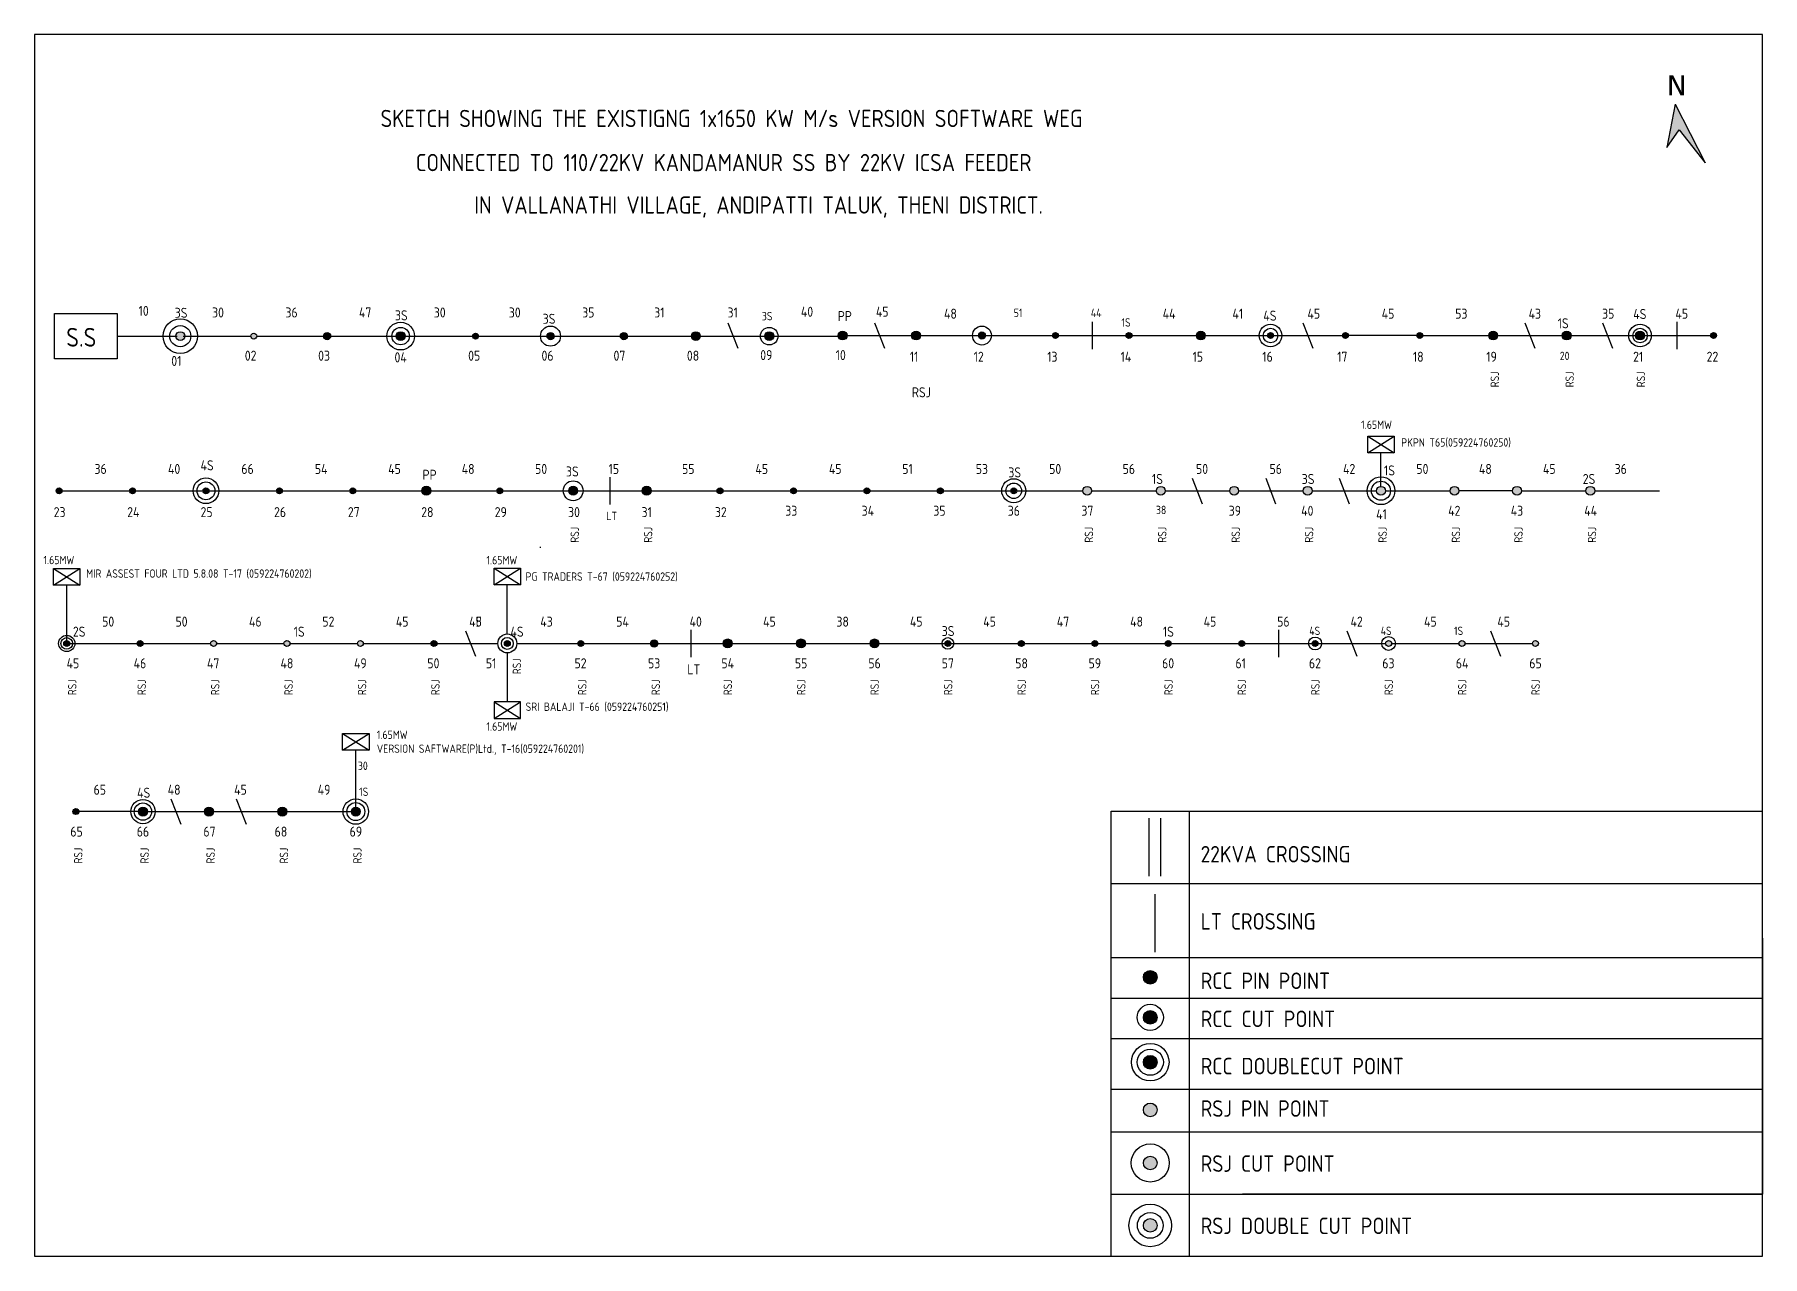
# Model space of a CAD drawing. Header units: millimetres. Extents: x 48530 to 51620, y -10326 to -9463.
# Drawn here: x 50469 to 51620, y -10277 to -9463 of the extents above; entities that cross this region are included whole.
import ezdxf

# ---------------------------------------------------------------- set-up
doc = ezdxf.new("R2010")
doc.units = ezdxf.units.MM
doc.styles.get("Standard").update_dxf_attribs({"font": 'dim.shx'})
pattern_1 = [(270, (60769.276, 38928.143), (6.985, -1e-15), [5.08, -1.905]), (360, (60769.276, 38928.143), (2e-15, 6.985), [5.08, -1.905])]
pattern_2 = [(270, (60818.2314, 38928.143), (6.985, -1e-15), [5.08, -1.905]), (360, (60818.2314, 38928.143), (2e-15, 6.985), [5.08, -1.905])]
pattern_3 = [(270, (60912.6596, 38928.143), (6.985, -1e-15), [5.08, -1.905]), (360, (60912.6596, 38928.143), (2e-15, 6.985), [5.08, -1.905])]
pattern_4 = [(270, (60154.06, 38824.594), (6.985, -1e-15), [5.08, -1.905]), (360, (60154.06, 38824.594), (2e-15, 6.985), [5.08, -1.905])]
pattern_5 = [(270, (60203.016, 38824.594), (6.985, -1e-15), [5.08, -1.905]), (360, (60203.016, 38824.594), (2e-15, 6.985), [5.08, -1.905])]
pattern_6 = [(270, (60251.9714, 38824.594), (6.985, -1e-15), [5.08, -1.905]), (360, (60251.9714, 38824.594), (2e-15, 6.985), [5.08, -1.905])]
pattern_7 = [(270, (60300.927, 38824.594), (6.985, -1e-15), [5.08, -1.905]), (360, (60300.927, 38824.594), (2e-15, 6.985), [5.08, -1.905])]
pattern_8 = [(270, (60398.8386, 38824.594), (6.985, -1e-15), [5.08, -1.905]), (360, (60398.8386, 38824.594), (2e-15, 6.985), [5.08, -1.905])]
pattern_9 = [(270, (60545.706, 38824.594), (6.985, -1e-15), [5.08, -1.905]), (360, (60545.706, 38824.594), (2e-15, 6.985), [5.08, -1.905])]
pattern_10 = [(270, (60962.615, 38928.143), (6.985, -1e-15), [5.08, -1.905]), (360, (60962.615, 38928.143), (2e-15, 6.985), [5.08, -1.905])]
pattern_11 = [(270, (60110.16, 38722.842), (6.985, -1e-15), [5.08, -1.905]), (360, (60110.16, 38722.842), (2e-15, 6.985), [5.08, -1.905])]
pattern_12 = [(270, (60452.8505, 38722.842), (6.985, -1e-15), [5.08, -1.905]), (360, (60452.8505, 38722.842), (2e-15, 6.985), [5.08, -1.905])]
pattern_13 = [(270, (60159.116, 38722.842), (6.985, -1e-15), [5.08, -1.905]), (360, (60159.116, 38722.842), (2e-15, 6.985), [5.08, -1.905])]
pattern_14 = [(270, (60208.072, 38722.842), (6.985, -1e-15), [5.08, -1.905]), (360, (60208.072, 38722.842), (2e-15, 6.985), [5.08, -1.905])]
pattern_15 = [(270, (60257.0275, 38722.842), (6.985, -1e-15), [5.08, -1.905]), (360, (60257.0275, 38722.842), (2e-15, 6.985), [5.08, -1.905])]
pattern_16 = [(270, (60305.983, 38722.842), (6.985, -1e-15), [5.08, -1.905]), (360, (60305.983, 38722.842), (2e-15, 6.985), [5.08, -1.905])]
pattern_17 = [(270, (60354.939, 38722.842), (6.985, -1e-15), [5.08, -1.905]), (360, (60354.939, 38722.842), (2e-15, 6.985), [5.08, -1.905])]
pattern_18 = [(270, (60403.895, 38722.842), (6.985, -1e-15), [5.08, -1.905]), (360, (60403.895, 38722.842), (2e-15, 6.985), [5.08, -1.905])]
pattern_19 = [(270, (60643.617, 38824.594), (6.985, -1e-15), [5.08, -1.905]), (360, (60643.617, 38824.594), (2e-15, 6.985), [5.08, -1.905])]
pattern_20 = [(270, (60692.573, 38824.594), (6.985, -1e-15), [5.08, -1.905]), (360, (60692.573, 38824.594), (2e-15, 6.985), [5.08, -1.905])]
pattern_21 = [(270, (60594.6615, 38824.594), (6.985, -1e-15), [5.08, -1.905]), (360, (60594.6615, 38824.594), (2e-15, 6.985), [5.08, -1.905])]
pattern_22 = [(270, (60116.3076, 38610.7014), (6.985, -1e-15), [5.08, -1.905]), (360, (60116.3076, 38610.7014), (2e-15, 6.985), [5.08, -1.905])]
pattern_23 = [(270, (61012.16, 38928.143), (6.985, -1e-15), [5.08, -1.905]), (360, (61012.16, 38928.143), (2e-15, 6.985), [5.08, -1.905])]
pattern_24 = [(270, (61207.983, 38928.143), (6.985, -1e-15), [5.08, -1.905]), (360, (61207.983, 38928.143), (2e-15, 6.985), [5.08, -1.905])]
pattern_25 = [(270, (60105.104, 38824.594), (6.985, -1e-15), [5.08, -1.905]), (360, (60105.104, 38824.594), (2e-15, 6.985), [5.08, -1.905])]

msp = doc.modelspace()

# ---------------------------------------------------------------- texts
at = {"attachment_point": 1}
for s, width, gutter_width, heights, insert, char_height in [('{\\fCourier New|b0|i0|c0|p49;N}', 87.376, 66.8, [0], (51556.6, -9489.7), 13.35), ('SKETCH SHOWING THE EXISTIGNG 1x1650 KW M/s VERSION SOFTWARE WEG', 778.534, 57.6, [0], (50699.2, -9512.8), 11.52), ('\\A1;CONNECTED TO 110/22KV KANDAMANUR SS BY 22KV ICSA FEEDER', 925.606, 57.6, [0], (50722.7, -9542.2), 11.52), ('IN VALLANATHI VILLAGE, ANDIPATTI TALUK, THENI DISTRICT.', 778.534, 57.6, [0], (50761.7, -9570.5), 11.52), ('10', 43.688, 33.4, [0], (50537.9, -9643.5), 6.68), ('3S', 36.407, 27.8, [0], (50562, -9644.8), 6.68), ('30', 36.407, 27.8, [0], (50586.9, -9644.6), 6.68), ('36', 36.407, 27.8, [0], (50635.8, -9644.6), 6.68), ('47', 36.407, 27.8, [0], (50684.8, -9644.6), 6.68), ('3S', 36.407, 27.8, [0], (50708.8, -9646.5), 6.68), ('30', 36.407, 27.8, [0], (50734.7, -9644.6), 6.68), ('30', 36.407, 27.8, [0], (50784.7, -9644.6), 6.68), ('3S', 36.407, 27.8, [0], (50807.3, -9648.8), 6.68), ('35', 36.407, 27.8, [0], (50833.6, -9644.6), 6.68), ('31', 36.407, 27.8, [0], (50881.6, -9644.6), 6.68), ('31', 36.407, 27.8, [0], (50930.5, -9644.6), 6.68), ('3S', 36.407, 27.8, [0], (50953.4, -9647.6), 5.56), ('40', 36.407, 27.8, [0], (50979.4, -9644.1), 6.68), ('PP', 36.407, 27.8, [0], (51004, -9647), 6.68), ('45', 36.407, 27.8, [0], (51029.4, -9644.1), 6.68), ('48', 36.407, 27.8, [0], (51074.8, -9645.4), 6.68), ('51', 36.407, 27.8, [0], (51121.3, -9645.4), 5.56), ('44', 36.407, 27.8, [0], (51172.7, -9645.4), 5.56), ('1S', 36.407, 27.8, [0], (51193.1, -9651.8), 5.56), ('44', 36.407, 27.8, [0], (51220.6, -9645.4), 6.68), ('41', 36.407, 27.8, [0], (51267.1, -9645.4), 6.68), ('4S', 36.407, 27.8, [0], (51287.7, -9646.7), 6.68), ('45', 36.407, 27.8, [0], (51317.1, -9645.4), 6.68), ('45', 36.407, 27.8, [0], (51366.6, -9645.4), 6.68), ('53', 36.407, 27.8, [0], (51415.6, -9645.4), 6.68), ('43', 36.407, 27.8, [0], (51464.5, -9645.4), 6.68), ('1S', 36.407, 27.8, [0], (51483.9, -9651.8), 6.68), ('35', 36.407, 27.8, [0], (51513.5, -9645.4), 6.68), ('4S', 36.407, 27.8, [0], (51534.3, -9645.6), 6.68), ('45', 36.407, 27.8, [0], (51562.4, -9645.4), 6.68), ('S.S', 81.915, 62.6, [0], (50489.7, -9658.2), 12.52), ('02', 36.407, 27.8, [0], (50608.7, -9673.4), 6.68), ('03', 36.407, 27.8, [0], (50657.6, -9673.4), 6.68), ('04', 36.407, 27.8, [0], (50708.5, -9674.5), 6.68), ('05', 36.407, 27.8, [0], (50757.6, -9673.4), 6.68), ('06', 36.407, 27.8, [0], (50806.5, -9673.4), 6.68), ('07', 36.407, 27.8, [0], (50854.5, -9673.4), 6.68), ('08', 36.407, 27.8, [0], (50903.4, -9673.4), 6.68), ('09', 36.407, 27.8, [0], (50952.3, -9673), 6.68), ('10', 36.407, 27.8, [0], (51002.6, -9673), 6.68), ('11', 36.407, 27.8, [0], (51052, -9674.1), 6.68), ('12', 36.407, 27.8, [0], (51094.6, -9674.1), 6.68), ('13', 36.407, 27.8, [0], (51143.6, -9674.1), 6.68), ('14', 36.407, 27.8, [0], (51192.5, -9674.1), 6.68), ('15', 36.407, 27.8, [0], (51240.5, -9674.1), 6.68), ('16', 36.407, 27.8, [0.315], (51287, -9674.1), 6.68), ('17', 36.407, 27.8, [0], (51336.9, -9674.1), 6.68), ('18', 36.407, 27.8, [0], (51387.4, -9674.1), 6.68), ('19', 36.407, 27.8, [0], (51436.3, -9674.1), 6.68), ('20', 36.407, 27.8, [0], (51485.3, -9674.1), 5.56), ('21', 36.407, 27.8, [0], (51534.2, -9674.1), 6.68), ('22', 36.407, 27.8, [0], (51583.2, -9674.1), 6.68), ('01', 36.407, 27.8, [0], (50559.7, -9676.9), 6.68), ('RSJ ', 36.407, 27.8, [0], (51053.4, -9697.8), 6.68), ('1.65MW', 36.407, 27.8, [0], (51352.9, -9720), 5.56), ('PKPN T65(059224760250)', 124.043, 27.8, [0], (51379.6, -9731.8), 5.563), ('36', 36.407, 27.8, [0], (50508.5, -9748.9), 6.68), ('40', 36.407, 27.8, [0], (50557.5, -9748.9), 6.68), ('4S', 36.407, 27.8, [0], (50579.2, -9746.5), 6.68), ('66', 36.407, 27.8, [0], (50606.4, -9748.9), 6.68), ('54', 36.407, 27.8, [0], (50655.4, -9748.9), 6.68), ('45', 36.407, 27.8, [0], (50704.3, -9748.9), 6.68), ('PP', 36.407, 27.8, [0], (50727.2, -9752.8), 6.68), ('48', 36.407, 27.8, [0], (50753.3, -9748.9), 6.68), ('50', 36.407, 27.8, [0], (50802.2, -9748.9), 6.68), ('3S', 36.407, 27.8, [0], (50822.8, -9750.6), 6.68), ('15', 36.407, 27.8, [0], (50851.2, -9748.9), 6.68), ('55', 36.407, 27.8, [0], (50900.2, -9748.9), 6.68), ('45', 36.407, 27.8, [0], (50949.1, -9748.9), 6.68), ('45', 36.407, 27.8, [0], (50998.1, -9748.9), 6.68), ('51', 36.407, 27.8, [0], (51047, -9748.9), 6.68), ('53', 36.407, 27.8, [0], (51096, -9748.9), 6.68), ('3S', 36.407, 27.8, [0], (51117.7, -9751.2), 6.68), ('50', 36.407, 27.8, [0], (51144.9, -9748.9), 6.68), ('56', 36.407, 27.8, [0], (51193.9, -9748.9), 6.68), ('1S', 36.407, 27.8, [0], (51213.4, -9755.6), 6.68), ('50', 36.407, 27.8, [0], (51242.8, -9748.9), 6.68), ('56', 36.407, 27.8, [0], (51291.8, -9748.9), 6.68), ('3S', 36.407, 27.8, [0], (51313.3, -9755.6), 6.68), ('42', 36.407, 27.8, [0], (51340.8, -9748.9), 6.68), ('1S', 36.407, 27.8, [0], (51368.1, -9749.9), 6.68), ('50', 36.407, 27.8, [0], (51389.7, -9748.9), 6.68), ('48', 36.407, 27.8, [0], (51431.4, -9748.9), 6.68), ('45', 36.407, 27.8, [0], (51474.1, -9748.9), 6.68), ('2S', 36.407, 27.8, [0], (51500.6, -9755.6), 6.68), ('36', 36.407, 27.8, [0], (51521.9, -9748.9), 6.68), ('23', 36.407, 27.8, [0], (50481.3, -9777.7), 6.68), ('24', 36.407, 27.8, [0], (50530.3, -9777.7), 6.68), ('25', 36.407, 27.8, [0], (50579.2, -9777.7), 6.68), ('26', 36.407, 27.8, [0], (50628.2, -9777.7), 6.68), ('27', 36.407, 27.8, [0], (50677.4, -9777.7), 6.68), ('28', 36.407, 27.8, [0], (50726.3, -9777.7), 6.68), ('29', 36.407, 27.8, [0], (50775.3, -9777.7), 6.68), ('30', 36.407, 27.8, [0], (50824.2, -9777.7), 6.68), ('31', 36.407, 27.8, [0], (50873.2, -9777.7), 6.68), ('32', 36.407, 27.8, [0], (50922.1, -9777.7), 6.68), ('33', 36.407, 27.8, [0], (50969, -9776.8), 6.68), ('34', 36.407, 27.8, [0], (51019.9, -9776.8), 6.68), ('35', 36.407, 27.8, [0], (51067.7, -9776.8), 6.68), ('36', 36.407, 27.8, [0], (51117.3, -9776.8), 6.68), ('37', 36.407, 27.8, [0], (51166.4, -9776.8), 6.68), ('38', 36.407, 27.8, [0], (51216.1, -9776.8), 5.56), ('39', 36.407, 27.8, [0], (51264.6, -9776.8), 6.68), ('40', 36.407, 27.8, [0], (51312.9, -9776.8), 6.68), ('41', 36.407, 27.8, [0], (51362.9, -9779.1), 6.68), ('42', 36.407, 27.8, [0], (51410.9, -9776.8), 6.68), ('43', 36.407, 27.8, [0], (51452.6, -9776.8), 6.68), ('44', 36.407, 27.8, [0], (51501.6, -9776.8), 6.68), ('LT', 36.407, 27.8, [0], (50849.7, -9780.8), 5.56), ('1.65MW', 36.407, 27.8, [0], (50474.5, -9810.2), 5.56), ('1.65MW', 36.407, 27.8, [0], (50769.8, -9810.3), 5.56), ('MIR ASSEST FOUR LTD 5.8.08 T-17 (059224760202)', 249.167, 27.8, [0], (50503, -9819.2), 5.563), ('PG TRADERS T-67 (059224760252)', 155.6, 27.8, [0], (50795.9, -9821.2), 5.563), ('2S', 36.407, 27.8, [0], (50494.1, -9857.4), 6.68), ('50', 36.407, 27.8, [0], (50513.6, -9850.7), 6.68), ('50', 36.407, 27.8, [0], (50562.5, -9850.7), 6.68), ('46', 36.407, 27.8, [0], (50611.5, -9850.7), 6.68), ('1S', 36.407, 27.8, [0], (50641.3, -9857.4), 6.68), ('52', 36.407, 27.8, [0], (50660.4, -9850.7), 6.68), ('45', 36.407, 27.8, [0], (50709.4, -9850.7), 6.68), ('48', 36.407, 27.8, [0], (50758.3, -9850.7), 6.68), ('45', 36.407, 27.8, [0], (50758.3, -9850.7), 6.68), ('4S', 36.407, 27.8, [0], (50785.8, -9857.4), 6.68), ('43', 36.407, 27.8, [0], (50805.7, -9850.7), 6.68), ('54', 36.407, 27.8, [0], (50856.3, -9850.7), 6.68), ('40', 36.407, 27.8, [0], (50905.2, -9850.7), 6.68), ('45', 36.407, 27.8, [0], (50954.2, -9850.7), 6.68), ('45', 36.407, 27.8, [0], (50954.2, -9850.7), 6.68), ('38', 36.407, 27.8, [0], (51003.1, -9850.7), 6.68), ('45', 36.407, 27.8, [0], (51052.1, -9850.7), 6.68), ('45', 36.407, 27.8, [0], (51052.1, -9850.7), 6.68), ('3S', 36.407, 27.8, [0], (51073.3, -9857), 6.68), ('45', 36.407, 27.8, [0], (51101, -9850.7), 6.68), ('45', 36.407, 27.8, [0], (51101, -9850.7), 6.68), ('47', 36.407, 27.8, [0], (51150, -9850.7), 6.68), ('48', 36.407, 27.8, [0], (51198.9, -9850.7), 6.68), ('1S', 36.407, 27.8, [0], (51220.7, -9857.4), 6.68), ('45', 36.407, 27.8, [0], (51247.9, -9850.7), 6.68), ('45', 36.407, 27.8, [0], (51247.9, -9850.7), 6.68), ('56', 36.407, 27.8, [0], (51296.9, -9850.7), 6.68), ('4S', 36.407, 27.8, [0], (51318.3, -9857.4), 5.56), ('42', 36.407, 27.8, [0], (51345.8, -9850.7), 6.68), ('4S', 36.407, 27.8, [0], (51365.9, -9857.4), 5.56), ('45', 36.407, 27.8, [0], (51394.8, -9850.7), 6.68), ('45', 36.407, 27.8, [0], (51394.8, -9850.7), 6.68), ('1S', 36.407, 27.8, [0], (51414.8, -9857.4), 5.56), ('45', 36.407, 27.8, [0], (51443.7, -9850.7), 6.68), ('45', 36.407, 27.8, [0], (51443.7, -9850.7), 6.68), ('45', 36.407, 27.8, [0], (50489.9, -9878.5), 6.68), ('46', 36.407, 27.8, [0], (50534.6, -9878.5), 6.68), ('47', 36.407, 27.8, [0], (50583.5, -9878.5), 6.68), ('48', 36.407, 27.8, [0], (50632.5, -9878.5), 6.68), ('49', 36.407, 27.8, [0], (50681.5, -9878.5), 6.68), ('50', 36.407, 27.8, [0], (50730.4, -9878.5), 6.68), ('51', 36.407, 27.8, [0], (50769.4, -9878.5), 6.68), ('52', 36.407, 27.8, [0], (50828.5, -9878.5), 6.68), ('53', 36.407, 27.8, [0], (50877.5, -9878.5), 6.68), ('LT', 36.407, 27.8, [0], (50903.7, -9882.5), 6.68), ('54', 36.407, 27.8, [0], (50926.4, -9878.5), 6.68), ('55', 36.407, 27.8, [0], (50975.4, -9878.5), 6.68), ('56', 36.407, 27.8, [0], (51024.4, -9878.5), 6.68), ('57', 36.407, 27.8, [0], (51073.3, -9878.5), 6.68), ('58', 36.407, 27.8, [0], (51122.3, -9878.5), 6.68), ('59', 36.407, 27.8, [0], (51171.2, -9878.5), 6.68), ('60', 36.407, 27.8, [0], (51220.2, -9878.5), 6.68), ('61', 36.407, 27.8, [0], (51269.1, -9878.5), 6.68), ('62', 36.407, 27.8, [0], (51318.1, -9878.5), 6.68), ('63', 36.407, 27.8, [0], (51367, -9878.5), 6.68), ('64', 36.407, 27.8, [0], (51416, -9878.5), 6.68), ('65', 36.407, 27.8, [0], (51465, -9878.5), 6.68), ('SRI BALAJI T-66 (059224760251)', 155.6, 27.8, [0], (50795.9, -9908), 5.563), ('1.65MW\\PVERSION SAFTWARE(P)Ltd., T-16(059224760201)', 244.965, 27.8, [0], (50696.7, -9926.7), 5.563), ('1.65MW', 36.407, 27.8, [0], (50769.8, -9921.2), 5.56), ('30', 36.407, 27.8, [0], (50684.1, -9947.4), 5.56), ('65', 36.407, 27.8, [0], (50507.9, -9962.8), 6.68), ('48', 36.407, 27.8, [0], (50557.3, -9962.8), 6.68), ('45', 36.407, 27.8, [0], (50601.6, -9962.8), 6.68), ('45', 36.407, 27.8, [0], (50601.6, -9962.8), 6.68), ('45', 36.407, 27.8, [0], (50601.6, -9962.8), 6.68), ('45', 36.407, 27.8, [0], (50601.6, -9962.8), 6.68), ('49 ', 36.407, 27.8, [0], (50657.3, -9962.8), 6.68), ('4S', 36.407, 27.8, [0], (50536.9, -9964.8), 6.68), ('1S', 36.407, 27.8, [0], (50684.9, -9964.7), 5.56), ('65', 36.407, 27.8, [0], (50492.4, -9990.7), 6.68), ('66', 36.407, 27.8, [0], (50536.7, -9990.7), 6.68), ('67', 36.407, 27.8, [0], (50581.1, -9990.7), 6.68), ('68', 36.407, 27.8, [0], (50628.6, -9990.7), 6.68), ('69', 36.407, 27.8, [0], (50678.6, -9990.7), 6.68), ('22KVA CROSSING', 218.83, 55.1, [0], (51245.9, -10003.6), 11.014), ('LT CROSSING', 218.83, 55.1, [0], (51245.9, -10048.4), 11.014), ('RCC PIN POINT', 218.83, 55.1, [0], (51245.9, -10088), 11.014), ('RCC CUT POINT', 218.83, 55.1, [0], (51245.9, -10113.4), 11.014), ('RCC DOUBLECUT POINT', 248.337, 55.1, [0], (51245.9, -10144.9), 11.014), ('RSJ PIN POINT', 218.83, 55.1, [0], (51245.9, -10173.2), 11.014), ('RSJ CUT POINT', 288.648, 55.1, [0], (51245.9, -10209.9), 11.014), ('RSJ DOUBLE CUT POINT', 288.648, 55.1, [0], (51245.9, -10251.4), 11.014)]:
    msp.add_mtext_dynamic_manual_height_columns(s, width=width, gutter_width=gutter_width, heights=heights, dxfattribs=dict(at, insert=insert, char_height=char_height))
at = {"char_height": 5.56, "attachment_point": 1, "rotation": 90}
for insert in [(51439.2, -9697.8), (51489.1, -9697.8), (51536.6, -9697.8), (50825.9, -9801.4), (50874.8, -9801.4), (51168.6, -9801.4), (51217.5, -9801.4), (51266.5, -9801.4), (51315.4, -9801.4), (51364.4, -9801.4), (51413.3, -9801.4), (51455, -9801.4), (51504, -9801.4), (50787.3, -9889.1), (50490.9, -9903.1), (50537.2, -9903.1), (50586.2, -9903.1), (50635.1, -9903.1), (50684.1, -9903.1), (50733, -9903.1), (50830.9, -9903.1), (50879.9, -9903.1), (50927.9, -9903.1), (50976.9, -9903.1), (51025.8, -9903.1), (51074.8, -9903.1), (51123.8, -9903.1), (51172.7, -9903.1), (51221.7, -9903.1), (51270.6, -9903.1), (51319.6, -9903.1), (51368.5, -9903.1), (51417.5, -9903.1), (51466.4, -9903.1), (50494.9, -10015.3), (50539.1, -10015.3), (50583.1, -10015.3), (50632, -10015.3), (50681, -10015.3)]:
    msp.add_mtext_dynamic_manual_height_columns('RSJ ', width=36.407, gutter_width=27.8, heights=[0], dxfattribs=dict(at, insert=insert))

# ---------------------------------------------------------------- hatches: boundary and pattern name
h = msp.add_hatch(color=256)
h.dxf.hatch_style = 1
h.paths.add_polyline_path([(51562.3, -9509), (51556.6, -9537.9), (51564.9, -9526.2), (51582.2, -9548.1)])
h = msp.add_hatch(color=256)
h.dxf.hatch_style = 1
h.paths.add_polyline_path([(50616.6, -9663.7, 1), (50612.7, -9663.7, 1)])
h.paths.add_polyline_path([(50568.7, -9663.7, 1), (50562.7, -9663.7, 1)])
h = msp.add_hatch(color=256)
h.dxf.hatch_style = 1
h.paths.add_polyline_path([(50666, -9663.7, 1), (50661.2, -9663.7, 1)])
h = msp.add_hatch(color=256)
h.dxf.hatch_style = 1
h.paths.add_polyline_path([(50715.5, -9663.7, 1), (50709.6, -9663.7, 1)])
h = msp.add_hatch(color=256)
h.dxf.hatch_style = 1
h.paths.add_polyline_path([(50760.5, -9663.7, 1), (50764.5, -9663.7, 1)])
h = msp.add_hatch(color=256)
h.dxf.hatch_style = 1
h.paths.add_polyline_path([(50810.1, -9663.7, 1), (50814.9, -9663.7, 1)])
h = msp.add_hatch(color=256)
h.dxf.hatch_style = 1
h.paths.add_polyline_path([(50863.8, -9663.7, 1), (50859.1, -9663.7, 1)])
h = msp.add_hatch(color=256)
h.dxf.hatch_style = 1
h.paths.add_polyline_path([(50906.4, -9663.7, 1), (50912.3, -9663.7, 1)])
h = msp.add_hatch(color=256)
h.dxf.hatch_style = 1
h.paths.add_polyline_path([(50961.3, -9663.7, 1), (50955.4, -9663.7, 1)])
h = msp.add_hatch(color=256)
h.dxf.hatch_style = 1
h.paths.add_polyline_path([(51010.2, -9663.3, 1), (51004.3, -9663.3, 1)])
at = {"lineweight": 5, "true_color": 0xed1f24}
h = msp.add_hatch(color=240, dxfattribs=at)
h.dxf.hatch_style = 1
h.paths.add_polyline_path([(51059.2, -9663.3, 1), (51053.2, -9663.3, 1)])
h = msp.add_hatch(color=256)
h.dxf.hatch_style = 1
h.paths.add_polyline_path([(51102.5, -9663.3, 1), (51097.8, -9663.3, 1)])
h = msp.add_hatch()
h.set_pattern_fill('ANGLE', color=256, angle=-90)
h.set_pattern_definition(pattern_1)
h.paths.add_polyline_path([(51147.1, -9663.3, 1), (51151.1, -9663.3, 1)])
h = msp.add_hatch()
h.set_pattern_fill('ANGLE', color=256, angle=-90)
h.set_pattern_definition(pattern_1)
h.paths.add_polyline_path([(51147.1, -9663.3, 1), (51151.1, -9663.3, 1)])
h = msp.add_hatch(color=256)
h.dxf.hatch_style = 1
h.paths.add_polyline_path([(51151.1, -9663.3, 1), (51147.1, -9663.3, 1)])
h = msp.add_hatch()
h.set_pattern_fill('ANGLE', color=256, angle=-90)
h.set_pattern_definition(pattern_2)
h.paths.add_polyline_path([(51196.1, -9663.3, 1), (51200, -9663.3, 1)])
h = msp.add_hatch()
h.set_pattern_fill('ANGLE', color=256, angle=-90)
h.set_pattern_definition(pattern_2)
h.paths.add_polyline_path([(51196.1, -9663.3, 1), (51200, -9663.3, 1)])
h = msp.add_hatch(color=256)
h.dxf.hatch_style = 1
h.paths.add_polyline_path([(51200, -9663.3, 1), (51196.1, -9663.3, 1)])
h = msp.add_hatch(color=256)
h.dxf.hatch_style = 1
h.paths.add_polyline_path([(51243, -9663.3, 1), (51249, -9663.3, 1)])
h = msp.add_hatch()
h.set_pattern_fill('ANGLE', color=256, angle=-90)
h.set_pattern_definition(pattern_3)
h.paths.add_polyline_path([(51290.5, -9663.3, 1), (51294.5, -9663.3, 1)])
h = msp.add_hatch()
h.set_pattern_fill('ANGLE', color=256, angle=-90)
h.set_pattern_definition(pattern_3)
h.paths.add_polyline_path([(51290.5, -9663.3, 1), (51294.5, -9663.3, 1)])
h = msp.add_hatch(color=256)
h.dxf.hatch_style = 1
h.paths.add_polyline_path([(51294.5, -9663.3, 1), (51290.5, -9663.3, 1)])
h = msp.add_hatch()
h.set_pattern_fill('ANGLE', color=256, angle=-90)
h.set_pattern_definition(pattern_10)
h.paths.add_polyline_path([(51340.5, -9663.3, 1), (51344.4, -9663.3, 1)])
h = msp.add_hatch()
h.set_pattern_fill('ANGLE', color=256, angle=-90)
h.set_pattern_definition(pattern_10)
h.paths.add_polyline_path([(51340.5, -9663.3, 1), (51344.4, -9663.3, 1)])
h = msp.add_hatch(color=256)
h.dxf.hatch_style = 1
h.paths.add_polyline_path([(51344.4, -9663.3, 1), (51340.5, -9663.3, 1)])
h = msp.add_hatch()
h.set_pattern_fill('ANGLE', color=256, angle=-90)
h.set_pattern_definition(pattern_23)
h.paths.add_polyline_path([(51394, -9663.3, 1), (51390, -9663.3, 1)])
h = msp.add_hatch()
h.set_pattern_fill('ANGLE', color=256, angle=-90)
h.set_pattern_definition(pattern_23)
h.paths.add_polyline_path([(51390, -9663.3, 1), (51394, -9663.3, 1)])
h = msp.add_hatch(color=256)
h.dxf.hatch_style = 1
h.paths.add_polyline_path([(51394, -9663.3, 1), (51390, -9663.3, 1)])
h = msp.add_hatch(color=240, dxfattribs=at)
h.dxf.hatch_style = 1
h.paths.add_polyline_path([(51443.9, -9663.3, 1), (51438, -9663.3, 1)])
h = msp.add_hatch(color=240, dxfattribs=at)
h.dxf.hatch_style = 1
h.paths.add_polyline_path([(51492.9, -9663.3, 1), (51486.9, -9663.3, 1)])
h = msp.add_hatch(color=240, dxfattribs=at)
h.dxf.hatch_style = 1
h.paths.add_polyline_path([(51541.8, -9663.3, 1), (51535.9, -9663.3, 1)])
h = msp.add_hatch()
h.set_pattern_fill('ANGLE', color=256, angle=-90)
h.set_pattern_definition(pattern_24)
h.paths.add_polyline_path([(51589.8, -9663.3, 1), (51585.8, -9663.3, 1)])
h = msp.add_hatch()
h.set_pattern_fill('ANGLE', color=256, angle=-90)
h.set_pattern_definition(pattern_24)
h.paths.add_polyline_path([(51585.8, -9663.3, 1), (51589.8, -9663.3, 1)])
h = msp.add_hatch(color=256)
h.dxf.hatch_style = 1
h.paths.add_polyline_path([(51589.8, -9663.3, 1), (51585.8, -9663.3, 1)])
h = msp.add_hatch()
h.set_pattern_fill('ANGLE', color=256, angle=-90)
h.set_pattern_definition(pattern_25)
h.paths.add_polyline_path([(50486.9, -9766.8, 1), (50482.9, -9766.8, 1)])
h = msp.add_hatch()
h.set_pattern_fill('ANGLE', color=256, angle=-90)
h.set_pattern_definition(pattern_25)
h.paths.add_polyline_path([(50482.9, -9766.8, 1), (50486.9, -9766.8, 1)])
h = msp.add_hatch(color=256)
h.dxf.hatch_style = 1
h.paths.add_polyline_path([(50486.9, -9766.8, 1), (50482.9, -9766.8, 1)])
h = msp.add_hatch()
h.set_pattern_fill('ANGLE', color=256, angle=-90)
h.set_pattern_definition(pattern_4)
h.paths.add_polyline_path([(50535.9, -9766.8, 1), (50531.9, -9766.8, 1)])
h = msp.add_hatch()
h.set_pattern_fill('ANGLE', color=256, angle=-90)
h.set_pattern_definition(pattern_4)
h.paths.add_polyline_path([(50531.9, -9766.8, 1), (50535.9, -9766.8, 1)])
h = msp.add_hatch(color=256)
h.dxf.hatch_style = 1
h.paths.add_polyline_path([(50535.9, -9766.8, 1), (50531.9, -9766.8, 1)])
h = msp.add_hatch()
h.set_pattern_fill('ANGLE', color=256, angle=-90)
h.set_pattern_definition(pattern_5)
h.paths.add_polyline_path([(50584.8, -9766.8, 1), (50580.9, -9766.8, 1)])
h = msp.add_hatch()
h.set_pattern_fill('ANGLE', color=256, angle=-90)
h.set_pattern_definition(pattern_5)
h.paths.add_polyline_path([(50580.9, -9766.8, 1), (50584.8, -9766.8, 1)])
h = msp.add_hatch(color=256)
h.dxf.hatch_style = 1
h.paths.add_polyline_path([(50584.8, -9766.8, 1), (50580.9, -9766.8, 1)])
h = msp.add_hatch()
h.set_pattern_fill('ANGLE', color=256, angle=-90)
h.set_pattern_definition(pattern_6)
h.paths.add_polyline_path([(50633.8, -9766.8, 1), (50629.8, -9766.8, 1)])
h = msp.add_hatch()
h.set_pattern_fill('ANGLE', color=256, angle=-90)
h.set_pattern_definition(pattern_6)
h.paths.add_polyline_path([(50629.8, -9766.8, 1), (50633.8, -9766.8, 1)])
h = msp.add_hatch(color=256)
h.dxf.hatch_style = 1
h.paths.add_polyline_path([(50633.8, -9766.8, 1), (50629.8, -9766.8, 1)])
h = msp.add_hatch()
h.set_pattern_fill('ANGLE', color=256, angle=-90)
h.set_pattern_definition(pattern_7)
h.paths.add_polyline_path([(50682.7, -9766.8, 1), (50678.8, -9766.8, 1)])
h = msp.add_hatch()
h.set_pattern_fill('ANGLE', color=256, angle=-90)
h.set_pattern_definition(pattern_7)
h.paths.add_polyline_path([(50678.8, -9766.8, 1), (50682.7, -9766.8, 1)])
h = msp.add_hatch(color=256)
h.dxf.hatch_style = 1
h.paths.add_polyline_path([(50682.7, -9766.8, 1), (50678.8, -9766.8, 1)])
h = msp.add_hatch(color=256)
h.dxf.hatch_style = 1
h.paths.add_polyline_path([(50732.7, -9766.8, 1), (50726.7, -9766.8, 1)])
h = msp.add_hatch()
h.set_pattern_fill('ANGLE', color=256, angle=-90)
h.set_pattern_definition(pattern_8)
h.paths.add_polyline_path([(50780.6, -9766.8, 1), (50776.7, -9766.8, 1)])
h = msp.add_hatch()
h.set_pattern_fill('ANGLE', color=256, angle=-90)
h.set_pattern_definition(pattern_8)
h.paths.add_polyline_path([(50776.7, -9766.8, 1), (50780.6, -9766.8, 1)])
h = msp.add_hatch(color=256)
h.dxf.hatch_style = 1
h.paths.add_polyline_path([(50780.6, -9766.8, 1), (50776.7, -9766.8, 1)])
at = {"true_color": 0xed1f24}
h = msp.add_hatch(color=240, dxfattribs=at)
h.dxf.hatch_style = 1
h.paths.add_polyline_path([(50830.6, -9766.8, 1), (50824.6, -9766.8, 1)])
h = msp.add_hatch(color=240, dxfattribs=at)
h.dxf.hatch_style = 1
h.paths.add_polyline_path([(50873.6, -9766.8, 1), (50879.5, -9766.8, 1)])
h = msp.add_hatch()
h.set_pattern_fill('ANGLE', color=256, angle=-90)
h.set_pattern_definition(pattern_9)
h.paths.add_polyline_path([(50927.5, -9766.8, 1), (50923.5, -9766.8, 1)])
h = msp.add_hatch()
h.set_pattern_fill('ANGLE', color=256, angle=-90)
h.set_pattern_definition(pattern_9)
h.paths.add_polyline_path([(50923.5, -9766.8, 1), (50927.5, -9766.8, 1)])
h = msp.add_hatch(color=256)
h.dxf.hatch_style = 1
h.paths.add_polyline_path([(50927.5, -9766.8, 1), (50923.5, -9766.8, 1)])
h = msp.add_hatch()
h.set_pattern_fill('ANGLE', color=256, angle=-90)
h.set_pattern_definition(pattern_21)
h.paths.add_polyline_path([(50976.5, -9766.8, 1), (50972.5, -9766.8, 1)])
h = msp.add_hatch()
h.set_pattern_fill('ANGLE', color=256, angle=-90)
h.set_pattern_definition(pattern_21)
h.paths.add_polyline_path([(50972.5, -9766.8, 1), (50976.5, -9766.8, 1)])
h = msp.add_hatch(color=256)
h.dxf.hatch_style = 1
h.paths.add_polyline_path([(50976.5, -9766.8, 1), (50972.5, -9766.8, 1)])
h = msp.add_hatch()
h.set_pattern_fill('ANGLE', color=256, angle=-90)
h.set_pattern_definition(pattern_19)
h.paths.add_polyline_path([(51025.4, -9766.8, 1), (51021.5, -9766.8, 1)])
h = msp.add_hatch()
h.set_pattern_fill('ANGLE', color=256, angle=-90)
h.set_pattern_definition(pattern_19)
h.paths.add_polyline_path([(51021.5, -9766.8, 1), (51025.4, -9766.8, 1)])
h = msp.add_hatch(color=256)
h.dxf.hatch_style = 1
h.paths.add_polyline_path([(51025.4, -9766.8, 1), (51021.5, -9766.8, 1)])
h = msp.add_hatch()
h.set_pattern_fill('ANGLE', color=256, angle=-90)
h.set_pattern_definition(pattern_20)
h.paths.add_polyline_path([(51074.4, -9766.8, 1), (51070.4, -9766.8, 1)])
h = msp.add_hatch()
h.set_pattern_fill('ANGLE', color=256, angle=-90)
h.set_pattern_definition(pattern_20)
h.paths.add_polyline_path([(51070.4, -9766.8, 1), (51074.4, -9766.8, 1)])
h = msp.add_hatch(color=256)
h.dxf.hatch_style = 1
h.paths.add_polyline_path([(51074.4, -9766.8, 1), (51070.4, -9766.8, 1)])
h = msp.add_hatch(color=256)
h.dxf.hatch_style = 1
h.paths.add_polyline_path([(51119.4, -9766.8, 1), (51123.3, -9766.8, 1)])
at = {"lineweight": 5, "true_color": 0xed1f24}
h = msp.add_hatch(color=240, dxfattribs=at)
h.dxf.hatch_style = 1
h.paths.add_polyline_path([(51167.4, -9766.8, 1), (51173.3, -9766.8, 1)])
h.paths.add_polyline_path([(51216.3, -9766.8, 1), (51222.2, -9766.8, 1)])
h.paths.add_polyline_path([(51265.3, -9766.8, 1), (51271.2, -9766.8, 1)])
h.paths.add_polyline_path([(51320.1, -9766.8, 1), (51314.2, -9766.8, 1)])
h.paths.add_polyline_path([(51369.1, -9766.8, 1), (51363.2, -9766.8, 1)])
h = msp.add_hatch(color=240, dxfattribs=at)
h.dxf.hatch_style = 1
h.paths.add_polyline_path([(51502.8, -9766.8, 1), (51508.7, -9766.8, 1)])
h.paths.add_polyline_path([(51459.7, -9766.8, 1), (51453.8, -9766.8, 1)])
h.paths.add_polyline_path([(51412.1, -9766.8, 1), (51418, -9766.8, 1)])
h = msp.add_hatch()
h.set_pattern_fill('ANGLE', color=256, angle=-90)
h.set_pattern_definition(pattern_11)
h.paths.add_polyline_path([(50492, -9868.6, 1), (50488, -9868.6, 1)])
h = msp.add_hatch()
h.set_pattern_fill('ANGLE', color=256, angle=-90)
h.set_pattern_definition(pattern_11)
h.paths.add_polyline_path([(50488, -9868.6, 1), (50492, -9868.6, 1)])
h = msp.add_hatch()
h.set_pattern_fill('ANGLE', color=256, angle=-90)
h.set_pattern_definition(pattern_11)
h.paths.add_polyline_path([(50492, -9868.6, 1), (50488, -9868.6, 1)])
h = msp.add_hatch()
h.set_pattern_fill('ANGLE', color=256, angle=-90)
h.set_pattern_definition(pattern_11)
h.paths.add_polyline_path([(50488, -9868.6, 1), (50492, -9868.6, 1)])
at = {"true_color": 0xed1f24}
h = msp.add_hatch(color=240, dxfattribs=at)
h.dxf.hatch_style = 1
h.paths.add_polyline_path([(50488, -9868.6, 1), (50492, -9868.6, 1)])
h = msp.add_hatch()
h.set_pattern_fill('ANGLE', color=256, angle=-90)
h.set_pattern_definition(pattern_13)
h.paths.add_polyline_path([(50540.9, -9868.6, 1), (50537, -9868.6, 1)])
h = msp.add_hatch()
h.set_pattern_fill('ANGLE', color=256, angle=-90)
h.set_pattern_definition(pattern_13)
h.paths.add_polyline_path([(50537, -9868.6, 1), (50540.9, -9868.6, 1)])
h = msp.add_hatch()
h.set_pattern_fill('ANGLE', color=256, angle=-90)
h.set_pattern_definition(pattern_13)
h.paths.add_polyline_path([(50540.9, -9868.6, 1), (50537, -9868.6, 1)])
h = msp.add_hatch()
h.set_pattern_fill('ANGLE', color=256, angle=-90)
h.set_pattern_definition(pattern_13)
h.paths.add_polyline_path([(50537, -9868.6, 1), (50540.9, -9868.6, 1)])
h = msp.add_hatch(color=240, dxfattribs=at)
h.dxf.hatch_style = 1
h.paths.add_polyline_path([(50540.9, -9868.6, 1), (50537, -9868.6, 1)])
h = msp.add_hatch()
h.set_pattern_fill('ANGLE', color=256, angle=-90)
h.set_pattern_definition(pattern_14)
h.paths.add_polyline_path([(50589.9, -9868.6, 1), (50585.9, -9868.6, 1)])
h = msp.add_hatch()
h.set_pattern_fill('ANGLE', color=256, angle=-90)
h.set_pattern_definition(pattern_14)
h.paths.add_polyline_path([(50585.9, -9868.6, 1), (50589.9, -9868.6, 1)])
h = msp.add_hatch()
h.set_pattern_fill('ANGLE', color=256, angle=-90)
h.set_pattern_definition(pattern_14)
h.paths.add_polyline_path([(50589.9, -9868.6, 1), (50585.9, -9868.6, 1)])
h = msp.add_hatch()
h.set_pattern_fill('ANGLE', color=256, angle=-90)
h.set_pattern_definition(pattern_14)
h.paths.add_polyline_path([(50585.9, -9868.6, 1), (50589.9, -9868.6, 1)])
h = msp.add_hatch(color=240, dxfattribs=at)
h.dxf.hatch_style = 1
h.paths.add_polyline_path([(50585.9, -9868.6, 1), (50589.9, -9868.6, 1)])
h.paths.add_polyline_path([(50638.8, -9868.6), (50634.9, -9868.6, 1)])
h.paths.add_polyline_path([(50634.9, -9868.6), (50638.8, -9868.6, 1)])
h.paths.add_polyline_path([(50687.8, -9868.6), (50683.8, -9868.6, 1)])
h.paths.add_polyline_path([(50683.8, -9868.6), (50687.8, -9868.6, 1)])
h = msp.add_hatch()
h.set_pattern_fill('ANGLE', color=256, angle=-90)
h.set_pattern_definition(pattern_15)
h.paths.add_polyline_path([(50638.8, -9868.6, 1), (50634.9, -9868.6, 1)])
h = msp.add_hatch()
h.set_pattern_fill('ANGLE', color=256, angle=-90)
h.set_pattern_definition(pattern_15)
h.paths.add_polyline_path([(50634.9, -9868.6, 1), (50638.8, -9868.6, 1)])
h = msp.add_hatch()
h.set_pattern_fill('ANGLE', color=256, angle=-90)
h.set_pattern_definition(pattern_15)
h.paths.add_polyline_path([(50638.8, -9868.6, 1), (50634.9, -9868.6, 1)])
h = msp.add_hatch()
h.set_pattern_fill('ANGLE', color=256, angle=-90)
h.set_pattern_definition(pattern_15)
h.paths.add_polyline_path([(50634.9, -9868.6, 1), (50638.8, -9868.6, 1)])
h = msp.add_hatch()
h.set_pattern_fill('ANGLE', color=256, angle=-90)
h.set_pattern_definition(pattern_16)
h.paths.add_polyline_path([(50687.8, -9868.6, 1), (50683.8, -9868.6, 1)])
h = msp.add_hatch()
h.set_pattern_fill('ANGLE', color=256, angle=-90)
h.set_pattern_definition(pattern_16)
h.paths.add_polyline_path([(50683.8, -9868.6, 1), (50687.8, -9868.6, 1)])
h = msp.add_hatch()
h.set_pattern_fill('ANGLE', color=256, angle=-90)
h.set_pattern_definition(pattern_16)
h.paths.add_polyline_path([(50687.8, -9868.6, 1), (50683.8, -9868.6, 1)])
h = msp.add_hatch()
h.set_pattern_fill('ANGLE', color=256, angle=-90)
h.set_pattern_definition(pattern_16)
h.paths.add_polyline_path([(50683.8, -9868.6, 1), (50687.8, -9868.6, 1)])
h = msp.add_hatch()
h.set_pattern_fill('ANGLE', color=256, angle=-90)
h.set_pattern_definition(pattern_17)
h.paths.add_polyline_path([(50736.7, -9868.6, 1), (50732.8, -9868.6, 1)])
h = msp.add_hatch()
h.set_pattern_fill('ANGLE', color=256, angle=-90)
h.set_pattern_definition(pattern_17)
h.paths.add_polyline_path([(50732.8, -9868.6, 1), (50736.7, -9868.6, 1)])
h = msp.add_hatch()
h.set_pattern_fill('ANGLE', color=256, angle=-90)
h.set_pattern_definition(pattern_17)
h.paths.add_polyline_path([(50736.7, -9868.6, 1), (50732.8, -9868.6, 1)])
h = msp.add_hatch()
h.set_pattern_fill('ANGLE', color=256, angle=-90)
h.set_pattern_definition(pattern_17)
h.paths.add_polyline_path([(50732.8, -9868.6, 1), (50736.7, -9868.6, 1)])
h = msp.add_hatch(color=240, dxfattribs=at)
h.dxf.hatch_style = 1
h.paths.add_polyline_path([(50736.7, -9868.6, 1), (50732.8, -9868.6, 1)])
h = msp.add_hatch()
h.set_pattern_fill('ANGLE', color=256, angle=-90)
h.set_pattern_definition(pattern_18)
h.paths.add_polyline_path([(50785.7, -9868.6, 1), (50781.7, -9868.6, 1)])
h = msp.add_hatch()
h.set_pattern_fill('ANGLE', color=256, angle=-90)
h.set_pattern_definition(pattern_18)
h.paths.add_polyline_path([(50781.7, -9868.6, 1), (50785.7, -9868.6, 1)])
h = msp.add_hatch(color=240, dxfattribs=at)
h.dxf.hatch_style = 1
h.paths.add_polyline_path([(50785.7, -9868.6, 1), (50781.7, -9868.6, 1)])
h = msp.add_hatch()
h.set_pattern_fill('ANGLE', color=256, angle=-90)
h.set_pattern_definition(pattern_18)
h.paths.add_polyline_path([(50785.7, -9868.6, 1), (50781.7, -9868.6, 1)])
h = msp.add_hatch()
h.set_pattern_fill('ANGLE', color=256, angle=-90)
h.set_pattern_definition(pattern_18)
h.paths.add_polyline_path([(50781.7, -9868.6, 1), (50785.7, -9868.6, 1)])
h = msp.add_hatch()
h.set_pattern_fill('ANGLE', color=256, angle=-90)
h.set_pattern_definition(pattern_12)
h.paths.add_polyline_path([(50834.6, -9868.6, 1), (50830.7, -9868.6, 1)])
h = msp.add_hatch()
h.set_pattern_fill('ANGLE', color=256, angle=-90)
h.set_pattern_definition(pattern_12)
h.paths.add_polyline_path([(50830.7, -9868.6, 1), (50834.6, -9868.6, 1)])
h = msp.add_hatch(color=240, dxfattribs=at)
h.dxf.hatch_style = 1
h.paths.add_polyline_path([(50834.6, -9868.6, 1), (50830.7, -9868.6, 1)])
h = msp.add_hatch()
h.set_pattern_fill('ANGLE', color=256, angle=-90)
h.set_pattern_definition(pattern_12)
h.paths.add_polyline_path([(50834.6, -9868.6, 1), (50830.7, -9868.6, 1)])
h = msp.add_hatch()
h.set_pattern_fill('ANGLE', color=256, angle=-90)
h.set_pattern_definition(pattern_12)
h.paths.add_polyline_path([(50830.7, -9868.6, 1), (50834.6, -9868.6, 1)])
h = msp.add_hatch(color=240, dxfattribs=at)
h.dxf.hatch_style = 1
h.paths.add_polyline_path([(50879.2, -9868.6, 1), (50884.1, -9868.6, 1)])
h = msp.add_hatch(color=240, dxfattribs=at)
h.dxf.hatch_style = 1
h.paths.add_polyline_path([(50927.6, -9868.6, 1), (50933.5, -9868.6, 1)])
h = msp.add_hatch(color=240, dxfattribs=at)
h.dxf.hatch_style = 1
h.paths.add_polyline_path([(50976.6, -9868.6, 1), (50982.5, -9868.6, 1)])
at = {"lineweight": 5, "true_color": 0xed1f24}
h = msp.add_hatch(color=240, dxfattribs=at)
h.dxf.hatch_style = 1
h.paths.add_polyline_path([(51031.5, -9868.6, 1), (51025.5, -9868.6, 1)])
h = msp.add_hatch(color=240, dxfattribs=at)
h.dxf.hatch_style = 1
h.paths.add_polyline_path([(51079.4, -9868.6, 1), (51075.5, -9868.6, 1)])
h = msp.add_hatch(color=240, dxfattribs=at)
h.dxf.hatch_style = 1
h.paths.add_polyline_path([(51128.4, -9868.6, 1), (51124.4, -9868.6, 1)])
at = {"true_color": 0xed1f24}
h = msp.add_hatch(color=240, dxfattribs=at)
h.dxf.hatch_style = 1
h.paths.add_polyline_path([(51177.3, -9868.6, 1), (51173.4, -9868.6, 1)])
h = msp.add_hatch(color=240, dxfattribs=at)
h.dxf.hatch_style = 1
h.paths.add_polyline_path([(51226.3, -9868.6, 1), (51222.3, -9868.6, 1)])
h = msp.add_hatch(color=240, dxfattribs=at)
h.dxf.hatch_style = 1
h.paths.add_polyline_path([(51275.2, -9868.6, 1), (51271.3, -9868.6, 1)])
h = msp.add_hatch(color=240, dxfattribs=at)
h.dxf.hatch_style = 1
h.paths.add_polyline_path([(51320.2, -9868.6, 1), (51324.2, -9868.6, 1)])
h = msp.add_hatch(color=240, dxfattribs=at)
h.dxf.hatch_style = 1
h.paths.add_polyline_path([(51369.2, -9868.6, 1), (51373.2, -9868.6, 1)])
h.paths.add_polyline_path([(51422.1, -9868.6, 1), (51418.2, -9868.6, 1)])
h.paths.add_polyline_path([(51471.1, -9868.6, 1), (51467.1, -9868.6, 1)])
h = msp.add_hatch()
h.set_pattern_fill('ANGLE', color=256, angle=-90)
h.set_pattern_definition(pattern_22)
h.paths.add_polyline_path([(50498.1, -9980.7, 1), (50494.1, -9980.7, 1)])
h = msp.add_hatch()
h.set_pattern_fill('ANGLE', color=256, angle=-90)
h.set_pattern_definition(pattern_22)
h.paths.add_polyline_path([(50494.1, -9980.7, 1), (50498.1, -9980.7, 1)])
h = msp.add_hatch(color=256)
h.dxf.hatch_style = 1
h.paths.add_polyline_path([(50498.1, -9980.7, 1), (50494.1, -9980.7, 1)])
h = msp.add_hatch()
h.set_pattern_fill('ANGLE', color=256, angle=-90)
h.set_pattern_definition(pattern_22)
h.paths.add_polyline_path([(50498.1, -9980.7, 1), (50494.1, -9980.7, 1)])
h = msp.add_hatch()
h.set_pattern_fill('ANGLE', color=256, angle=-90)
h.set_pattern_definition(pattern_22)
h.paths.add_polyline_path([(50494.1, -9980.7, 1), (50498.1, -9980.7, 1)])
h = msp.add_hatch(color=240, dxfattribs=at)
h.dxf.hatch_style = 1
h.paths.add_polyline_path([(50498.1, -9980.7, 1), (50494.1, -9980.7, 1)])
h = msp.add_hatch(color=240, dxfattribs=at)
h.dxf.hatch_style = 1
h.paths.add_polyline_path([(50537.9, -9980.7, 1), (50543.8, -9980.7, 1)])
h = msp.add_hatch(color=240, dxfattribs=at)
h.dxf.hatch_style = 1
h.paths.add_polyline_path([(50581.8, -9980.7), (50582.8, -9980.7), (50586.8, -9980.7), (50587.8, -9980.7, 1)])
h.paths.add_polyline_path([(50587.8, -9980.7), (50586.8, -9980.7), (50582.8, -9980.7), (50581.8, -9980.7, 1)])
h = msp.add_hatch(color=240, dxfattribs=at)
h.dxf.hatch_style = 1
h.paths.add_polyline_path([(50636.7, -9980.7), (50635.7, -9980.7), (50631.8, -9980.7), (50630.8, -9980.7, 1)])
h.paths.add_polyline_path([(50630.8, -9980.7), (50631.8, -9980.7), (50635.7, -9980.7), (50636.7, -9980.7, 1)])
h = msp.add_hatch(color=240, dxfattribs=at)
h.dxf.hatch_style = 1
h.paths.add_polyline_path([(50679.7, -9980.7, 1), (50685.7, -9980.7, 1)])
h = msp.add_hatch(color=256)
h.dxf.hatch_style = 1
h.paths.add_polyline_path([(51216.8, -10091.2, 1), (51207.7, -10091.2, 1)])
h = msp.add_hatch(color=256)
h.dxf.hatch_style = 1
h.paths.add_polyline_path([(51216.8, -10117.9, 1), (51207.7, -10117.9, 1)])
h = msp.add_hatch(color=256)
h.dxf.hatch_style = 1
h.paths.add_polyline_path([(51216.8, -10147.8, 1), (51207.7, -10147.8, 1)])
h = msp.add_hatch(color=240, dxfattribs=at)
h.dxf.hatch_style = 1
h.paths.add_polyline_path([(51207.7, -10179.6, 1), (51216.8, -10179.6, 1)])
h.paths.add_polyline_path([(51216.8, -10215, 1), (51207.7, -10215, 1)])
h.paths.add_polyline_path([(51216.8, -10256.6, 1), (51207.7, -10256.6, 1)])

# ---------------------------------------------------------------- linework, layer by layer
for p, q in [((51562.3, -9509), (51556.6, -9537.9)), ((51562.3, -9509), (51582.2, -9548.1)), ((51556.6, -9537.9), (51564.9, -9526.2)), ((51564.9, -9526.2), (51582.2, -9548.1)), ((50523.7, -9663.7), (50563.7, -9663.7)), ((50567.7, -9663.7), (50612.7, -9663.7)), ((50616.6, -9663.7), (50661.6, -9663.7)), ((50665.6, -9663.7), (50710.6, -9663.7)), ((50714.5, -9663.7), (50760.5, -9663.7)), ((50764.5, -9663.7), (50810.5, -9663.7)), ((50814.5, -9663.7), (50859.5, -9663.7)), ((50863.4, -9663.7), (50906.4, -9663.7)), ((50912.3, -9663.7), (50955.4, -9663.7)), ((50930.8, -9654.9), (50937.4, -9671.8)), ((50961.3, -9663.7), (51004.3, -9663.7)), ((51010.2, -9663.3), (51053.2, -9663.3)), ((51028.5, -9654.9), (51035.1, -9671.8)), ((51059.2, -9663.3), (51098.2, -9663.3)), ((51102.1, -9663.3), (51147.1, -9663.3)), ((51151.1, -9663.3), (51196.1, -9663.3)), ((51173.6, -9654.2), (51173.6, -9672.4)), ((51196.1, -9663.3), (51200, -9663.3)), ((51200, -9663.3), (51244, -9663.3)), ((51248, -9663.3), (51293, -9663.3)), ((51290.5, -9663.3), (51294.5, -9663.3)), ((51294.5, -9663.3), (51340.5, -9663.3)), ((51314.1, -9654.9), (51320.7, -9671.8)), ((51340.5, -9663.3), (51344.4, -9663.3)), ((51390, -9663.3), (51344.4, -9663.3)), ((51390, -9663.3), (51394, -9663.3)), ((51394, -9663.3), (51438, -9663.3)), ((51443.9, -9663.3), (51486.9, -9663.3)), ((51462.1, -9654.9), (51468.7, -9671.8)), ((51492.9, -9663.3), (51535.9, -9663.3)), ((51513.8, -9654.9), (51520.4, -9671.8)), ((51541.8, -9663.3), (51585.8, -9663.3)), ((51563.3, -9654.2), (51563.3, -9672.4)), ((51585.8, -9663.3), (51589.8, -9663.3)), ((51357.3, -9730.5), (51375, -9741.6)), ((51357.3, -9741.6), (51375, -9730.5)), ((51366.1, -9763.9), (51366.1, -9741.6)), ((50482.9, -9766.8), (50486.9, -9766.8)), ((50486.9, -9766.8), (50531.9, -9766.8)), ((50531.9, -9766.8), (50535.9, -9766.8)), ((50535.9, -9766.8), (50580.9, -9766.8)), ((50580.9, -9766.8), (50584.8, -9766.8)), ((50584.8, -9766.8), (50629.8, -9766.8)), ((50629.8, -9766.8), (50633.8, -9766.8)), ((50633.8, -9766.8), (50678.8, -9766.8)), ((50678.8, -9766.8), (50682.7, -9766.8)), ((50682.7, -9766.8), (50726.7, -9766.8)), ((50732.7, -9766.8), (50776.7, -9766.8)), ((50776.7, -9766.8), (50780.6, -9766.8)), ((50780.6, -9766.8), (50824.6, -9766.8)), ((50830.6, -9766.8), (50873.6, -9766.8)), ((50852.1, -9757.7), (50852.1, -9775.9)), ((50879.5, -9766.8), (50923.5, -9766.8)), ((50923.5, -9766.8), (50927.5, -9766.8)), ((50927.5, -9766.8), (50972.5, -9766.8)), ((50972.5, -9766.8), (50976.5, -9766.8)), ((50976.5, -9766.8), (51021.5, -9766.8)), ((51021.5, -9766.8), (51025.4, -9766.8)), ((51025.4, -9766.8), (51070.4, -9766.8)), ((51070.4, -9766.8), (51074.4, -9766.8)), ((51074.4, -9766.8), (51119.4, -9766.8)), ((51123.3, -9766.8), (51167.4, -9766.8)), ((51173.3, -9766.8), (51216.3, -9766.8)), ((51222.2, -9766.8), (51265.3, -9766.8)), ((51240.3, -9758.4), (51246.9, -9775.4)), ((51271.2, -9766.8), (51314.2, -9766.8)), ((51289.3, -9758.4), (51295.9, -9775.4)), ((51320.1, -9766.8), (51363.2, -9766.8)), ((51338.3, -9758.4), (51344.9, -9775.4)), ((51369.1, -9766.8), (51412.1, -9766.8)), ((51453.8, -9766.8), (51418, -9766.8)), ((51459.7, -9766.8), (51502.8, -9766.8)), ((51508.7, -9766.8), (51551.7, -9766.8)), ((50805.7, -9804.2), (50805.7, -9804.8)), ((50481.1, -9818.6), (50498.8, -9829.8)), ((50481.1, -9829.8), (50498.8, -9818.6)), ((50774.9, -9818.5), (50792.6, -9829.6)), ((50774.9, -9829.6), (50792.6, -9818.5)), ((50490, -9866.6), (50490, -9829.8)), ((50783.7, -9862.3), (50783.7, -9829.6)), ((50906.1, -9859.5), (50906.1, -9877.7)), ((51297.7, -9859.5), (51297.7, -9877.7)), ((50492, -9868.6), (50537, -9868.6)), ((50540.9, -9868.6), (50585.9, -9868.6)), ((50589.9, -9868.6), (50634.9, -9868.6)), ((50638.8, -9868.6), (50683.8, -9868.6)), ((50687.8, -9868.6), (50732.8, -9868.6)), ((50736.7, -9868.6), (50777.4, -9868.6)), ((50755.9, -9860.1), (50762.5, -9877.1)), ((50781.7, -9868.6), (50785.7, -9868.6)), ((50781.7, -9868.6), (50785.7, -9868.6)), ((50790, -9868.6), (50830.7, -9868.6)), ((50830.7, -9868.6), (50834.6, -9868.6)), ((50830.7, -9868.6), (50834.6, -9868.6)), ((50834.6, -9868.6), (50879.6, -9868.6)), ((50883.6, -9868.6), (50928.6, -9868.6)), ((50932.6, -9868.6), (50977.6, -9868.6)), ((50981.5, -9868.6), (51026.5, -9868.6)), ((51030.5, -9868.6), (51075.5, -9868.6)), ((51079.4, -9868.6), (51093.8, -9868.6)), ((51079.4, -9868.6), (51124.4, -9868.6)), ((51128.2, -9868.6), (51128.4, -9868.6)), ((51128.2, -9868.6), (51128.4, -9868.6)), ((51128.4, -9868.6), (51173.4, -9868.6)), ((51177.3, -9868.6), (51222.3, -9868.6)), ((51226.3, -9868.6), (51271.3, -9868.6)), ((51275.2, -9868.6), (51320.2, -9868.6)), ((51324.2, -9868.6), (51369.2, -9868.6)), ((51343.3, -9860.2), (51349.9, -9877.1)), ((51373.2, -9868.6), (51418.2, -9868.6)), ((51422.1, -9868.6), (51467.1, -9868.6)), ((51439.2, -9860.2), (51445.8, -9877.1)), ((50783.7, -9874.9), (50783.7, -9907.6)), ((50774.9, -9918.7), (50792.6, -9907.6)), ((50774.9, -9907.6), (50792.6, -9918.7)), ((50673.9, -9928.7), (50691.6, -9939.8)), ((50673.9, -9939.8), (50691.6, -9928.7)), ((50682.7, -9977.8), (50682.7, -9939.8)), ((50559.5, -9972.3), (50566.1, -9989.2)), ((50603, -9972.3), (50609.6, -9989.2)), ((50494.1, -9980.7), (50498.1, -9980.7)), ((50494.1, -9980.7), (50498.1, -9980.7)), ((50537.9, -9980.7), (50498.1, -9980.7)), ((50543.8, -9980.7), (50581.8, -9980.7)), ((50587.8, -9980.7), (50630.8, -9980.7)), ((50636.7, -9980.7), (50679.7, -9980.7)), ((50685.5, -9980.7), (50685.7, -9980.7)), ((50685.5, -9980.7), (50685.7, -9980.7)), ((50685.5, -9980.7), (50685.7, -9980.7)), ((51186.3, -9980.5), (51620.4, -9980.5)), ((51211.3, -9985), (51211.3, -10023.8)), ((51219.1, -9985), (51219.1, -10023.8)), ((51238.3, -9980.5), (51238.3, -10277.3)), ((51186.3, -10028.7), (51620.4, -10028.7)), ((51215.4, -10035.7), (51215.4, -10074.5)), ((51186.3, -10077.9), (51620.4, -10077.9)), ((51186.3, -10105), (51620.4, -10105)), ((51186.3, -10132.1), (51620.4, -10132.1)), ((51186.3, -10165.7), (51620.4, -10165.7)), ((51186.3, -10194.2), (51620.4, -10194.2)), ((51186.3, -10235.8), (51620.4, -10235.8))]:
    msp.add_line(p, q)
for points in [[(50468.6, -10277.1), (51620.4, -10277.1), (51620.4, -9462.6), (50468.6, -9462.6)], [(50523.7, -9648.7), (50523.7, -9678.8), (50481.8, -9678.8), (50481.8, -9648.7)], [(51357.3, -9730.5), (51375, -9730.5), (51375, -9741.6), (51357.3, -9741.6)], [(50481.1, -9818.6), (50498.8, -9818.6), (50498.8, -9829.8), (50481.1, -9829.8)], [(50774.9, -9818.5), (50792.6, -9818.5), (50792.6, -9829.6), (50774.9, -9829.6)], [(50774.9, -9918.7), (50792.6, -9918.7), (50792.6, -9907.6), (50774.9, -9907.6)], [(50673.9, -9928.7), (50691.6, -9928.7), (50691.6, -9939.8), (50673.9, -9939.8)]]:
    msp.add_lwpolyline(points, close=True)
for points in [[(51186.3, -10277.3), (51186.3, -9980.5)], [(51620.4, -10065.1), (51620.4, -10235.8), (51273.8, -10235.8)]]:
    msp.add_lwpolyline(points)
for centre, radius in [((50565.7, -9663.7), 11.5), ((50565.7, -9663.7), 7.03), ((50565.7, -9663.7), 2.97), ((50565.7, -9663.7), 2.97), ((50614.7, -9663.7), 1.98), ((50614.7, -9663.7), 1.98), ((50663.6, -9663.7), 2.37), ((50663.6, -9663.7), 2.37), ((50712.6, -9663.7), 9.24), ((50712.6, -9663.7), 5.8), ((50712.6, -9663.7), 2.97), ((50712.6, -9663.7), 2.97), ((50762.5, -9663.7), 1.98), ((50762.5, -9663.7), 1.98), ((50812.5, -9663.7), 6.68), ((50812.5, -9663.7), 2.37), ((50812.5, -9663.7), 2.37), ((50861.4, -9663.7), 2.37), ((50861.4, -9663.7), 2.37), ((50909.4, -9663.7), 2.97), ((50909.4, -9663.7), 2.97), ((50958.3, -9663.7), 5.86), ((50958.3, -9663.7), 2.97), ((50958.3, -9663.7), 2.97), ((51007.2, -9663.3), 2.97), ((51007.2, -9663.3), 2.97), ((51056.2, -9663.3), 2.97), ((51100.1, -9663.3), 6.31), ((51100.1, -9663.3), 2.37), ((51149.1, -9663.3), 1.98), ((51198.1, -9663.3), 1.98), ((51246, -9663.3), 2.97), ((51292.5, -9663.3), 7.53), ((51292.5, -9663.3), 4.84), ((51292.5, -9663.3), 1.98), ((51342.4, -9663.3), 1.98), ((51392, -9663.3), 1.98), ((51440.9, -9663.3), 2.97), ((51489.9, -9663.3), 2.97), ((51538.8, -9663.3), 7.53), ((51538.8, -9663.3), 4.84), ((51538.8, -9663.3), 2.97), ((51587.8, -9663.3), 1.98), ((50484.9, -9766.8), 1.98), ((50533.9, -9766.8), 1.98), ((50582.8, -9766.8), 8.57), ((50582.8, -9766.8), 5.96), ((50582.8, -9766.8), 1.98), ((50631.8, -9766.8), 1.98), ((50680.7, -9766.8), 1.98), ((50729.7, -9766.8), 2.97), ((50778.7, -9766.8), 1.98), ((50827.6, -9766.8), 6.63), ((50827.6, -9766.8), 2.97), ((50876.6, -9766.8), 2.97), ((50925.5, -9766.8), 1.98), ((50974.5, -9766.8), 1.98), ((51023.4, -9766.8), 1.98), ((51072.4, -9766.8), 1.98), ((51121.3, -9766.8), 8.01), ((51121.3, -9766.8), 5.17), ((51121.3, -9766.8), 1.98), ((51170.3, -9766.8), 2.95), ((51170.3, -9766.8), 2.95), ((51219.3, -9766.8), 2.95), ((51219.3, -9766.8), 2.95), ((51268.2, -9766.8), 2.95), ((51268.2, -9766.8), 2.95), ((51317.2, -9766.8), 2.95), ((51317.2, -9766.8), 2.95), ((51317.2, -9766.8), 2.95), ((51366.1, -9766.8), 9.24), ((51366.1, -9766.8), 6.35), ((51366.1, -9766.8), 2.95), ((51366.1, -9766.8), 2.95), ((51415.1, -9766.8), 2.95), ((51415.1, -9766.8), 2.95), ((51456.8, -9766.8), 2.95), ((51456.8, -9766.8), 2.95), ((51505.7, -9766.8), 2.95), ((51505.7, -9766.8), 2.95), ((50490, -9868.6), 5.4), ((50490, -9868.6), 3.86), ((50490, -9868.6), 1.98), ((50490, -9868.6), 1.98), ((50538.9, -9868.6), 1.98), ((50538.9, -9868.6), 1.98), ((50587.9, -9868.6), 1.98), ((50587.9, -9868.6), 1.98), ((50636.8, -9868.6), 1.98), ((50636.8, -9868.6), 1.98), ((50685.8, -9868.6), 1.98), ((50685.8, -9868.6), 1.98), ((50734.8, -9868.6), 1.98), ((50734.8, -9868.6), 1.98), ((50783.7, -9868.6), 6.31), ((50783.7, -9868.6), 3.98), ((50783.7, -9868.6), 1.98), ((50783.7, -9868.6), 1.98), ((50832.7, -9868.6), 1.98), ((50832.7, -9868.6), 1.98), ((50881.6, -9868.6), 2.46), ((50881.6, -9868.6), 2.46), ((50930.6, -9868.6), 2.97), ((50930.6, -9868.6), 2.97), ((50979.5, -9868.6), 2.97), ((50979.5, -9868.6), 2.97), ((51028.5, -9868.6), 2.97), ((51028.5, -9868.6), 2.97), ((51077.4, -9868.6), 3.86), ((51077.4, -9868.6), 1.98), ((51077.4, -9868.6), 1.98), ((51126.4, -9868.6), 1.98), ((51126.4, -9868.6), 1.98), ((51175.4, -9868.6), 1.98), ((51175.4, -9868.6), 1.98), ((51224.3, -9868.6), 1.98), ((51224.3, -9868.6), 1.98), ((51273.3, -9868.6), 1.98), ((51273.3, -9868.6), 1.98), ((51322.2, -9868.6), 4.3), ((51322.2, -9868.6), 1.98), ((51322.2, -9868.6), 1.98), ((51371.2, -9868.6), 4.59), ((51371.2, -9868.6), 1.98), ((51371.2, -9868.6), 1.98), ((51420.1, -9868.6), 1.98), ((51420.1, -9868.6), 1.98), ((51469.1, -9868.6), 1.98), ((51469.1, -9868.6), 1.98), ((50540.8, -9980.7), 8.1), ((50540.8, -9980.7), 5.8), ((50682.7, -9980.7), 8.5), ((50682.7, -9980.7), 5.98), ((50496.1, -9980.7), 1.98), ((50496.1, -9980.7), 1.98), ((50540.8, -9980.7), 2.97), ((50540.8, -9980.7), 2.97), ((50584.8, -9980.7), 2.97), ((50633.7, -9980.7), 2.97), ((50682.7, -9980.7), 2.97), ((50682.7, -9980.7), 2.97), ((50682.7, -9980.7), 2.97), ((50682.7, -9980.7), 2.97), ((51212.3, -10091.2), 4.54), ((51212.3, -10117.9), 8.72), ((51212.3, -10117.9), 4.54), ((51212.3, -10147.8), 12.5), ((51212.3, -10147.8), 8.72), ((51212.3, -10147.8), 4.54), ((51212.3, -10179.6), 4.54), ((51212.3, -10215), 12.7), ((51212.3, -10215), 4.54), ((51212.3, -10256.6), 14.2), ((51212.3, -10256.6), 8.61), ((51212.3, -10256.6), 4.54)]:
    msp.add_circle(centre, radius)

msp.set_redraw_order([(e.dxf.handle, doc.entitydb.next_handle()) for e in msp.query("TEXT MTEXT ATTDEF DIMENSION ARC_DIMENSION")])  # texts and dimensions are drawn at this point

doc.saveas('drawing.dxf')
